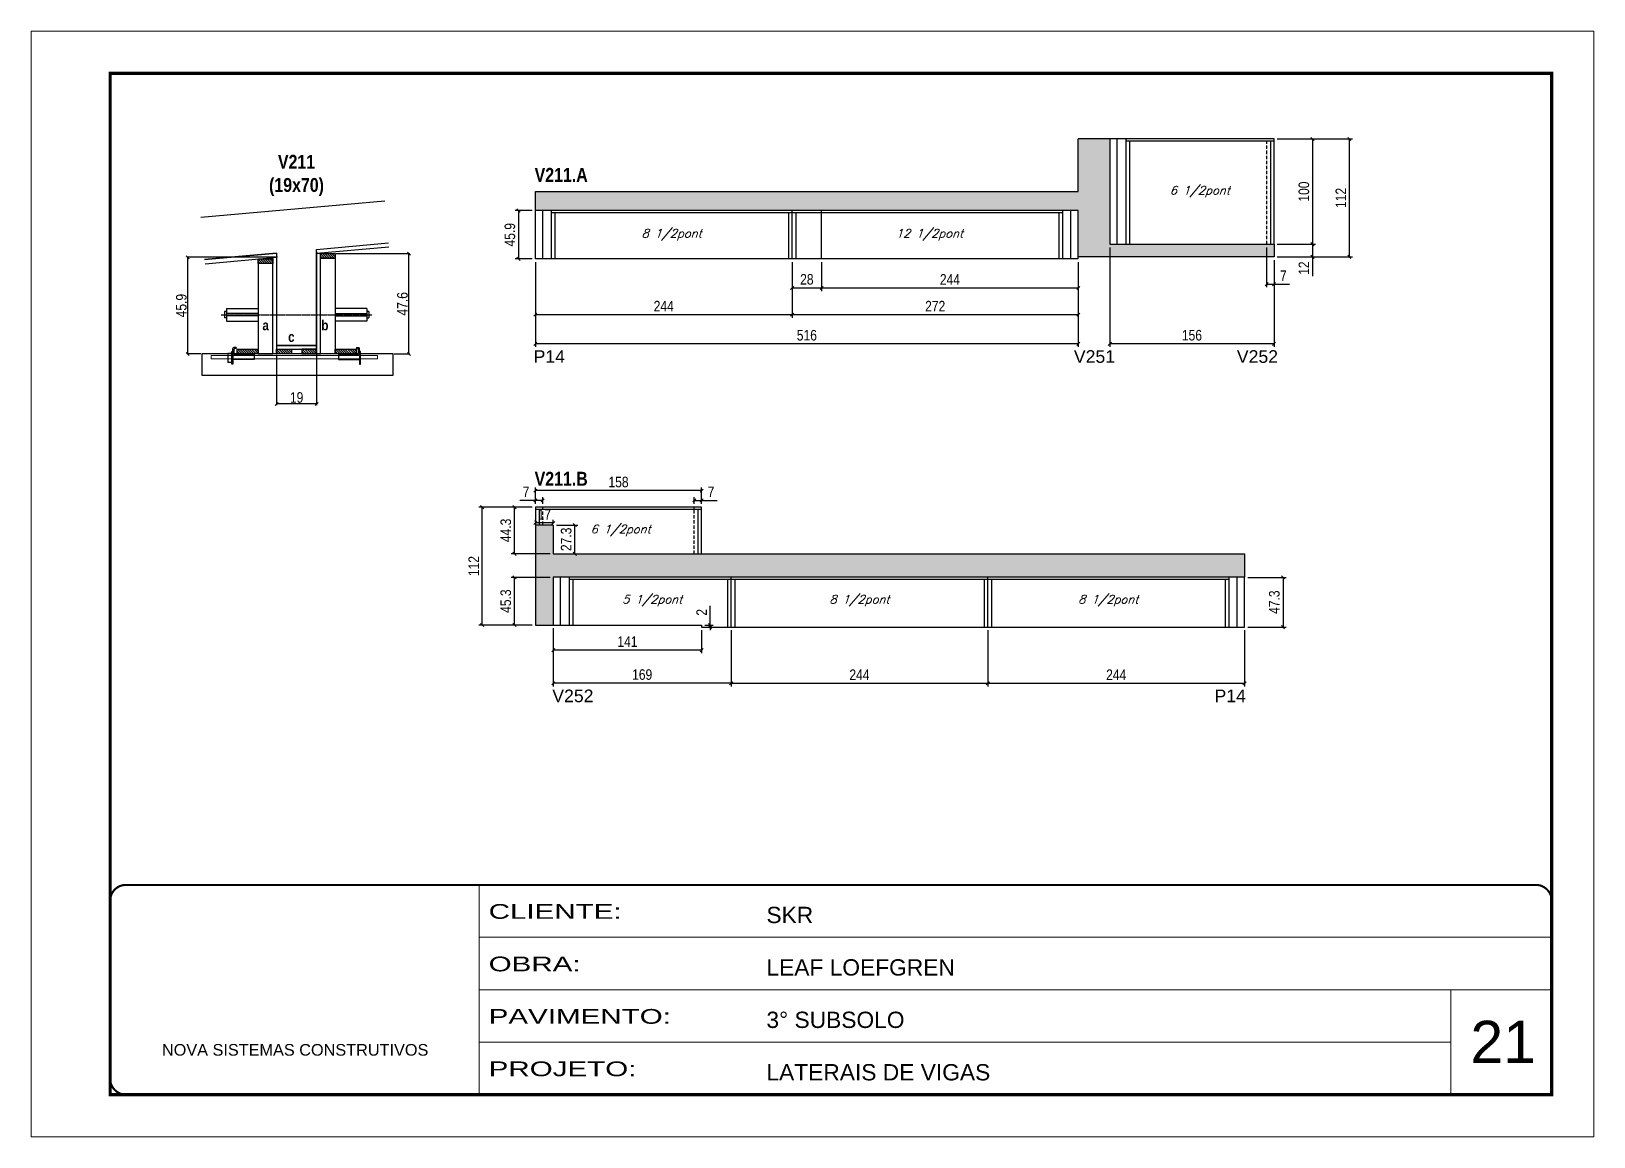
# Model space of a CAD drawing. Extents: x 3309 to 9590, y -2522 to 15424.
# Drawn here: x 3309 to 4794, y 7815 to 8865 of the extents above; entities that cross this region are included whole.
import ezdxf

# ---------------------------------------------------------------- set-up
doc = ezdxf.new("R2010")
doc.units = 0
for name, pattern in [('CONTINUO', [0]), ('DASHED', [0.75, 0.5, -0.25]), ('HIDDEN', [0.375, 0.25, -0.125]), ('HIDDEN2', [4.7625, 3.175, -1.5875])]:
    doc.linetypes.add(name, pattern=pattern)
for name, color, linetype in [('5', 5, 'Continuous'), ('barrote', 251, 'Continuous'), ('COTA', 241, 'Continuous'), ('detalhes', 4, 'Continuous'), ('NOMENCLATURA', 7, 'Continuous'), ('Painéis', 200, 'Continuous'), ('presilha', 1, 'Continuous'), ('SARR_2.2x10', 60, 'Continuous'), ('SARR_2.2x7', 40, 'Continuous'), ('SARR_3.5x7', 81, 'Continuous'), ('TENSOR', 3, 'Continuous'), ('texto', 7, 'Continuous')]:
    doc.layers.add(name, color=color, linetype=linetype)
for name, color, linetype, lineweight in [('CARIMBO', 255, 'Continuous', 9), ('CONCRETO', 251, 'Continuous', 25), ('Folhas', 255, 'Continuous', 9), ('SARRAFO DE PRESSAO', 251, 'DASHED', 9), ('SCO-___-LAJ', 2, 'Continuous', 0)]:
    doc.layers.add(name, color=color, linetype=linetype, lineweight=lineweight)
doc.styles.add('ARIAL', font='arial.ttf')
doc.styles.add('COTA TECNICA', font='techl___.ttf', dxfattribs={"height": 10})
doc.styles.add('COTA TECNICA 2X', font='techl___.ttf', dxfattribs={"height": 10})
doc.styles.add('Romans', font='romans.shx')
doc.styles.get("Standard").update_dxf_attribs({"font": 'arial.ttf'})
doc.styles.add('TECNICA', font='techb___.ttf', dxfattribs={"height": 10})
doc.styles.add('Tecnologia', font='')
doc.styles.get('Tecnologia').set_extended_font_data('Forgotten Futurist')
doc.dimstyles.new('PAINEL', dxfattribs={"dimtxt": 10, "dimasz": 3, "dimexe": 3, "dimexo": 3, "dimgap": 3, "dimtad": 1, "dimdec": 1, "dimzin": 12, "dimdsep": 46, "dimtxsty": 'COTA TECNICA', "dimblk1": 'OBLIQUE', "dimblk2": 'OBLIQUE', "dimsah": 1, "dimcen": 0.9, "dimclrd": 4, "dimclre": 4, "dimclrt": 240, "dimadec": 1, "dimazin": 3, "dimtfac": 1, "dimtdec": 1, "dimtmove": 0, "dimatfit": 3, "dimfxl": 1, "dimtolj": 1, "dimtzin": 12, "dimarcsym": 0})
doc.dimstyles.new('SECAO', dxfattribs={"dimscale": 0.333333, "dimtxt": 5, "dimasz": 9, "dimexe": 3, "dimexo": 3, "dimgap": 3, "dimtad": 1, "dimdec": 1, "dimlfac": 0.5, "dimzin": 12, "dimdsep": 46, "dimtxsty": 'COTA TECNICA 2X', "dimblk1": 'OBLIQUE', "dimblk2": 'OBLIQUE', "dimsah": 1, "dimcen": 0.9, "dimclrd": 4, "dimclre": 4, "dimclrt": 240, "dimadec": 1, "dimazin": 3, "dimtfac": 1, "dimtdec": 1, "dimtmove": 0, "dimatfit": 3, "dimfxl": 1, "dimtolj": 1, "dimtzin": 12, "dimarcsym": 0})
pattern_1 = [(135, (36778.1133, -114953.686), (-1.122532015, -1.122532015), [])]

msp = doc.modelspace()

# ---------------------------------------------------------------- texts
at = {"layer": '5', "linetype": 'Continuous'}
for s, rotation, p in [('P14', 359.99996, (3786.82, 8550.06)), ('V251', 359.99996, (4300.27, 8550.06)), ('V252', 0.00004, (4455.16, 8550.06)), ('V252', 0.00004, (3804.56, 8227.71)), ('P14', 359.99996, (4433.94, 8227.71))]:
    msp.add_text(s, height=12, rotation=rotation, dxfattribs=at).set_placement(p)
at = {"layer": 'CARIMBO', "style": 'ARIAL'}
msp.add_text('21', height=40, dxfattribs=at).set_placement((4677.23, 7885.13))
at = {"layer": 'detalhes', "style": 'TECNICA'}
for s, p in [('a', (3529.1, 8580.92)), ('b', (3585.07, 8580.91)), ('c', (3553.47, 8569.96))]:
    msp.add_text(s, height=9.6, dxfattribs=at).set_placement(p)
at = {"layer": 'NOMENCLATURA', "style": 'TECNICA'}
for s, p in [('V211.A', (3787.8, 8721.96)), ('V211.B', (3787.8, 8433.34))]:
    msp.add_text(s, height=13.2, dxfattribs=at).set_placement(p)
at = {"layer": 'NOMENCLATURA', "insert": (3561.48, 8747.6), "char_height": 13.2, "attachment_point": 2, "style": 'TECNICA'}
msp.add_mtext_dynamic_manual_height_columns('V211\\P(19x70)', width=300.2766, gutter_width=1, heights=[0], dxfattribs=at)
at = {"layer": 'texto', "color": 2, "char_height": 8, "attachment_point": 5, "style": 'Romans'}
for s, insert in [('{\\Q19;\\C256;6 1/2pont}', (4420.01, 8712.68)), ('{\\Q19;\\C256;8 1/2pont}', (3918.01, 8671.73)), ('{\\Q19;\\C256;12 1/2pont}', (4163.01, 8671.73)), ('{\\Q19;\\C256;6 1/2pont}', (3869.51, 8390.87)), ('{\\Q19;\\C256;5 1/2pont}', (3899.51, 8324.17)), ('{\\Q19;\\C256;8 1/2pont}', (4096.51, 8324.17)), ('{\\Q19;\\C256;8 1/2pont}', (4333.01, 8324.17))]:
    msp.add_mtext(s, dxfattribs=dict(at, insert=insert))

# ---------------------------------------------------------------- blocks, each defined once
blk = doc.blocks.new('9999999999')
at = {"color": 30, "linetype": 'CONTINUO'}
for p, q in [((98564.6, 34230.2), (98564.6, 34429.4)), ((98564.6, 34379.6), (99584, 34379.6)), ((98564.6, 34329.8), (99488, 34329.8)), ((99584, 34329.8), (99488, 34329.8)), ((99488, 34329.8), (99488, 34230.2)), ((98564.6, 34280), (99488, 34280))]:
    blk.add_line(p, q, dxfattribs=at)
at = {"color": 30, "linetype": 'CONTINUO', "const_width": 2}
blk.add_lwpolyline([(99584, 34230.2), (99584, 34414.4, 0.414214), (99569, 34429.4), (98229, 34429.4, 0.414214), (98214, 34414.4), (98214, 34245.2, 0.414214), (98229, 34230.2), (99584, 34230.2)], format="xyb", dxfattribs=at)
at = {"layer": 'Folhas'}
blk.add_lwpolyline([(98139, 34190.2), (99624, 34190.2), (99624, 35240.2), (98139, 35240.2)], close=True, dxfattribs=at)
at = {"layer": 'Folhas', "color": 30, "const_width": 3}
blk.add_lwpolyline([(98214, 34230.2), (99584, 34230.2), (99584, 35200.2), (98214, 35200.2)], close=True, dxfattribs=at)
at = {"color": 7, "linetype": 'Continuous', "ltscale": 5, "style": 'ARIAL'}
for s, height, p in [('SKR', 15.48, (98837.7, 34393.1)), ('LEAF LOEFGREN', 15.483, (98837.7, 34343.3)), ('3° SUBSOLO', 15.48, (98837.7, 34293.5)), ('NOVA SISTEMAS CONSTRUTIVOS', 11.059, (98263.2, 34267.2)), ('LATERAIS DE VIGAS', 15.483, (98837.7, 34243.7))]:
    blk.add_text(s, height=height, dxfattribs=at).set_placement(p)
at = {"layer": 'Folhas', "color": 7, "style": 'Tecnologia', "width": 1.5}
for s, p in [('CLIENTE:', (98573.7, 34397.2)), ('OBRA:', (98573.7, 34347.3)), ('PAVIMENTO:', (98573.7, 34297.5)), ('PROJETO:', (98573.7, 34247.7))]:
    blk.add_text(s, height=14, dxfattribs=at).set_placement(p)
blk = doc.blocks.new('_Oblique')
at = {"color": 0, "linetype": 'ByBlock', "lineweight": -2}
blk.add_line((-0.5, -0.5), (0.5, 0.5), dxfattribs=at)
blk = doc.blocks.new('*D618')
at = {"layer": 'COTA', "color": 4, "lineweight": -2, "transparency": 16777216}
for p, q in [((3542.6, 8557.5), (3542.6, 8510)), ((3580.6, 8557.5), (3580.6, 8510)), ((3580.6, 8511), (3542.6, 8511))]:
    blk.add_line(p, q, dxfattribs=at)
at = {"layer": 'Defpoints', "color": 0, "transparency": 16777216}
for p in [(3542.6, 8558.5), (3580.6, 8558.5), (3542.6, 8511)]:
    blk.add_point(p, dxfattribs=at)
at = {"layer": 'COTA', "color": 4, "lineweight": -2, "transparency": 16777216, "xscale": 3, "yscale": 3, "zscale": 3, "rotation": 180}
blk.add_blockref('_Oblique', (3542.6, 8511), dxfattribs=at)
at = {"layer": 'COTA', "color": 4, "lineweight": -2, "transparency": 16777216, "xscale": 3, "yscale": 3, "zscale": 3}
blk.add_blockref('_Oblique', (3580.6, 8511), dxfattribs=at)
at = {"layer": 'COTA', "color": 240, "transparency": 16777216, "insert": (3561.6, 8517.1), "char_height": 10, "attachment_point": 5, "style": 'COTA TECNICA 2X'}
blk.add_mtext('\\A1;19', dxfattribs=at)
blk = doc.blocks.new('PRESILHA METÁLICA 1')
at = {"layer": 'presilha'}
for p, q in [((0, 13), (6, 13)), ((0, 13), (0, 0)), ((6, 0), (0, 0)), ((6, 15.5), (7.5, 15.5)), ((6, -2.5), (6, 15.5)), ((6, 13), (6, 0)), ((7.5, 10.6), (7.5, 19.9)), ((7.5, 15.5), (7.5, -2.5)), ((37.5, 4.1), (7.5, 4.1)), ((12, 21), (8.6, 21)), ((9, 11.6), (9, 18.9)), ((12, 19.5), (9.6, 19.5)), ((37.5, 11), (9.6, 11)), ((12, 21), (12, 19.5)), ((37.5, 11), (37.5, 4.1)), ((7.5, -2.5), (6, -2.5))]:
    blk.add_line(p, q, dxfattribs=at)
for centre, radius, start, end in [((8.6, 19.9), 1.14, 90, 180), ((9.6, 18.9), 0.57, 90, 180), ((9.6, 11.6), 0.57, 180, 270)]:
    blk.add_arc(centre, radius, start, end, dxfattribs=at)
blk = doc.blocks.new('PRESILHA METÁLICA 2')
at = {"layer": 'presilha'}
for p, q in [((-5.2, 23.5), (-5.2, 22)), ((-5.2, 23.5), (-1.9, 23.5)), ((-0.8, 14.6), (-0.8, 22.4)), ((-30.8, 13.5), (-30.8, 6.6)), ((-30.8, 13.5), (-2.8, 13.5)), ((-30.8, 6.6), (-0.8, 6.6)), ((-5.2, 22), (-2.8, 22)), ((-2.2, 14.1), (-2.2, 21.4)), ((0.8, 18), (-0.8, 18)), ((-0.8, 18), (-0.8, 0)), ((-0.8, 0), (0.8, 0)), ((0.8, 0), (0.8, 18))]:
    blk.add_line(p, q, dxfattribs=at)
for centre, radius, start, end in [((-1.9, 22.4), 1.14, 0, 90), ((-2.8, 21.4), 0.57, 0, 90), ((-2.8, 14.1), 0.57, 270, 0)]:
    blk.add_arc(centre, radius, start, end, dxfattribs=at)
blk = doc.blocks.new('*D619')
at = {"layer": 'COTA', "color": 4, "lineweight": -2, "transparency": 16777216}
for p, q in [((3599.2, 8653.8), (3669.3, 8653.8)), ((3668.3, 8558.5), (3668.3, 8653.8)), ((3654.4, 8558.5), (3669.3, 8558.5))]:
    blk.add_line(p, q, dxfattribs=at)
at = {"layer": 'Defpoints', "color": 0, "transparency": 16777216}
for p in [(3598.2, 8653.8), (3668.3, 8653.8), (3653.4, 8558.5)]:
    blk.add_point(p, dxfattribs=at)
at = {"layer": 'COTA', "color": 4, "lineweight": -2, "transparency": 16777216, "xscale": 3, "yscale": 3, "zscale": 3}
for p, rotation in [((3668.3, 8653.8), 90), ((3668.3, 8558.5), 270)]:
    blk.add_blockref('_Oblique', p, dxfattribs=dict(at, rotation=rotation))
at = {"layer": 'COTA', "color": 240, "transparency": 16777216, "insert": (3662.2, 8606.1), "char_height": 10, "attachment_point": 5, "rotation": 90, "style": 'COTA TECNICA 2X'}
blk.add_mtext('\\A1;47.6', dxfattribs=at)
blk = doc.blocks.new('*D620')
at = {"layer": 'COTA', "color": 4, "lineweight": -2, "transparency": 16777216}
for p, q in [((3541.6, 8650.3), (3457.1, 8650.3)), ((3458.1, 8558.5), (3458.1, 8650.3)), ((3470.5, 8558.5), (3457.1, 8558.5))]:
    blk.add_line(p, q, dxfattribs=at)
at = {"layer": 'Defpoints', "color": 0, "transparency": 16777216}
for p in [(3458.1, 8650.3), (3542.6, 8650.3), (3471.5, 8558.5)]:
    blk.add_point(p, dxfattribs=at)
at = {"layer": 'COTA', "color": 4, "lineweight": -2, "transparency": 16777216, "xscale": 3, "yscale": 3, "zscale": 3}
for p, rotation in [((3458.1, 8650.3), 90), ((3458.1, 8558.5), 270)]:
    blk.add_blockref('_Oblique', p, dxfattribs=dict(at, rotation=rotation))
at = {"layer": 'COTA', "color": 240, "transparency": 16777216, "insert": (3452, 8604.4), "char_height": 10, "attachment_point": 5, "rotation": 90, "style": 'COTA TECNICA 2X'}
blk.add_mtext('\\A1;45.9', dxfattribs=at)
blk = doc.blocks.new('*D621')
at = {"layer": 'COTA', "color": 4, "linetype": 'ByBlock', "lineweight": -2, "transparency": 16777216}
for p, q in [((4032.5, 8645.8), (4032.5, 8592.8)), ((4304.5, 8645.8), (4304.5, 8592.8)), ((4304.5, 8595.8), (4032.5, 8595.8))]:
    blk.add_line(p, q, dxfattribs=at)
at = {"layer": 'Defpoints', "color": 0, "linetype": 'ByBlock', "transparency": 16777216}
for p in [(4032.5, 8648.8), (4304.5, 8648.8), (4032.5, 8595.8)]:
    blk.add_point(p, dxfattribs=at)
at = {"layer": 'COTA', "color": 4, "linetype": 'ByBlock', "lineweight": -2, "transparency": 16777216, "xscale": 3, "yscale": 3, "zscale": 3, "rotation": 180}
blk.add_blockref('_Oblique', (4032.5, 8595.8), dxfattribs=at)
at = {"layer": 'COTA', "color": 4, "linetype": 'ByBlock', "lineweight": -2, "transparency": 16777216, "xscale": 3, "yscale": 3, "zscale": 3}
blk.add_blockref('_Oblique', (4304.5, 8595.8), dxfattribs=at)
at = {"layer": 'COTA', "color": 240, "linetype": 'ByBlock', "transparency": 16777216, "insert": (4168.5, 8603.9), "char_height": 10, "attachment_point": 5, "style": 'COTA TECNICA'}
blk.add_mtext('\\A1;272', dxfattribs=at)
blk = doc.blocks.new('*D622')
at = {"layer": 'COTA', "color": 4, "linetype": 'ByBlock', "lineweight": -2, "transparency": 16777216}
for p, q in [((3788.5, 8645.8), (3788.5, 8592.8)), ((4032.5, 8645.8), (4032.5, 8592.8)), ((4032.5, 8595.8), (3788.5, 8595.8))]:
    blk.add_line(p, q, dxfattribs=at)
at = {"layer": 'Defpoints', "color": 0, "linetype": 'ByBlock', "transparency": 16777216}
for p in [(3788.5, 8648.8), (4032.5, 8648.8), (3788.5, 8595.8)]:
    blk.add_point(p, dxfattribs=at)
at = {"layer": 'COTA', "color": 4, "linetype": 'ByBlock', "lineweight": -2, "transparency": 16777216, "xscale": 3, "yscale": 3, "zscale": 3, "rotation": 180}
blk.add_blockref('_Oblique', (3788.5, 8595.8), dxfattribs=at)
at = {"layer": 'COTA', "color": 4, "linetype": 'ByBlock', "lineweight": -2, "transparency": 16777216, "xscale": 3, "yscale": 3, "zscale": 3}
blk.add_blockref('_Oblique', (4032.5, 8595.8), dxfattribs=at)
at = {"layer": 'COTA', "color": 240, "linetype": 'ByBlock', "transparency": 16777216, "insert": (3910.5, 8603.9), "char_height": 10, "attachment_point": 5, "style": 'COTA TECNICA'}
blk.add_mtext('\\A1;244', dxfattribs=at)
blk = doc.blocks.new('*D623')
at = {"layer": 'COTA', "color": 4, "linetype": 'ByBlock', "lineweight": -2, "transparency": 16777216}
for p, q in [((3788.5, 8645.8), (3788.5, 8565.1)), ((4304.5, 8645.8), (4304.5, 8565.1)), ((4304.5, 8568.1), (3788.5, 8568.1))]:
    blk.add_line(p, q, dxfattribs=at)
at = {"layer": 'Defpoints', "color": 0, "linetype": 'ByBlock', "transparency": 16777216}
for p in [(3788.5, 8648.8), (4304.5, 8648.8), (3788.5, 8568.1)]:
    blk.add_point(p, dxfattribs=at)
at = {"layer": 'COTA', "color": 4, "linetype": 'ByBlock', "lineweight": -2, "transparency": 16777216, "xscale": 3, "yscale": 3, "zscale": 3, "rotation": 180}
blk.add_blockref('_Oblique', (3788.5, 8568.1), dxfattribs=at)
at = {"layer": 'COTA', "color": 4, "linetype": 'ByBlock', "lineweight": -2, "transparency": 16777216, "xscale": 3, "yscale": 3, "zscale": 3}
blk.add_blockref('_Oblique', (4304.5, 8568.1), dxfattribs=at)
at = {"layer": 'COTA', "color": 240, "linetype": 'ByBlock', "transparency": 16777216, "insert": (4046.5, 8576.2), "char_height": 10, "attachment_point": 5, "style": 'COTA TECNICA'}
blk.add_mtext('\\A1;516', dxfattribs=at)
blk = doc.blocks.new('*D624')
at = {"layer": 'COTA', "color": 4, "lineweight": -2, "transparency": 16777216}
for p, q in [((4032.5, 8645.8), (4032.5, 8618.2)), ((4060.5, 8645.8), (4060.5, 8618.2)), ((4032.5, 8621.2), (4060.5, 8621.2))]:
    blk.add_line(p, q, dxfattribs=at)
at = {"layer": 'Defpoints', "color": 0, "transparency": 16777216}
for p in [(4032.5, 8648.8), (4060.5, 8648.8), (4060.5, 8621.2)]:
    blk.add_point(p, dxfattribs=at)
at = {"layer": 'COTA', "color": 4, "lineweight": -2, "transparency": 16777216, "xscale": 3, "yscale": 3, "zscale": 3, "rotation": 180}
blk.add_blockref('_Oblique', (4032.5, 8621.2), dxfattribs=at)
at = {"layer": 'COTA', "color": 4, "lineweight": -2, "transparency": 16777216, "xscale": 3, "yscale": 3, "zscale": 3}
blk.add_blockref('_Oblique', (4060.5, 8621.2), dxfattribs=at)
at = {"layer": 'COTA', "color": 240, "transparency": 16777216, "insert": (4046.5, 8629.3), "char_height": 10, "attachment_point": 5, "style": 'COTA TECNICA'}
blk.add_mtext('\\A1;28', dxfattribs=at)
blk = doc.blocks.new('*D625')
at = {"layer": 'COTA', "color": 4, "lineweight": -2, "transparency": 16777216}
for p, q in [((4060.5, 8645.8), (4060.5, 8618.2)), ((4304.5, 8645.8), (4304.5, 8618.2)), ((4060.5, 8621.2), (4304.5, 8621.2))]:
    blk.add_line(p, q, dxfattribs=at)
at = {"layer": 'Defpoints', "color": 0, "transparency": 16777216}
for p in [(4060.5, 8648.8), (4304.5, 8648.8), (4304.5, 8621.2)]:
    blk.add_point(p, dxfattribs=at)
at = {"layer": 'COTA', "color": 4, "lineweight": -2, "transparency": 16777216, "xscale": 3, "yscale": 3, "zscale": 3, "rotation": 180}
blk.add_blockref('_Oblique', (4060.5, 8621.2), dxfattribs=at)
at = {"layer": 'COTA', "color": 4, "lineweight": -2, "transparency": 16777216, "xscale": 3, "yscale": 3, "zscale": 3}
blk.add_blockref('_Oblique', (4304.5, 8621.2), dxfattribs=at)
at = {"layer": 'COTA', "color": 240, "transparency": 16777216, "insert": (4182.5, 8629.3), "char_height": 10, "attachment_point": 5, "style": 'COTA TECNICA'}
blk.add_mtext('\\A1;244', dxfattribs=at)
blk = doc.blocks.new('*D626')
at = {"layer": 'COTA', "color": 4, "linetype": 'ByBlock', "lineweight": -2, "transparency": 16777216}
for p, q in [((4334.5, 8659.7), (4334.5, 8565.1)), ((4490.5, 8647.7), (4490.5, 8565.1)), ((4490.5, 8568.1), (4334.5, 8568.1))]:
    blk.add_line(p, q, dxfattribs=at)
at = {"layer": 'Defpoints', "color": 0, "linetype": 'ByBlock', "transparency": 16777216}
for p in [(4334.5, 8662.7), (4490.5, 8650.7), (4334.5, 8568.1)]:
    blk.add_point(p, dxfattribs=at)
at = {"layer": 'COTA', "color": 4, "linetype": 'ByBlock', "lineweight": -2, "transparency": 16777216, "xscale": 3, "yscale": 3, "zscale": 3, "rotation": 180}
blk.add_blockref('_Oblique', (4334.5, 8568.1), dxfattribs=at)
at = {"layer": 'COTA', "color": 4, "linetype": 'ByBlock', "lineweight": -2, "transparency": 16777216, "xscale": 3, "yscale": 3, "zscale": 3}
blk.add_blockref('_Oblique', (4490.5, 8568.1), dxfattribs=at)
at = {"layer": 'COTA', "color": 240, "linetype": 'ByBlock', "transparency": 16777216, "insert": (4412.5, 8576.2), "char_height": 10, "attachment_point": 5, "style": 'COTA TECNICA'}
blk.add_mtext('\\A1;156', dxfattribs=at)
blk = doc.blocks.new('*D627')
at = {"layer": 'COTA', "color": 4, "lineweight": -2, "transparency": 16777216}
for p, q in [((4493.5, 8762.7), (4530, 8762.7)), ((4527, 8762.7), (4527, 8662.7)), ((4493.5, 8662.7), (4530, 8662.7))]:
    blk.add_line(p, q, dxfattribs=at)
at = {"layer": 'Defpoints', "color": 0, "transparency": 16777216}
for p in [(4490.5, 8762.7), (4490.5, 8662.7), (4527, 8662.7)]:
    blk.add_point(p, dxfattribs=at)
at = {"layer": 'COTA', "color": 4, "lineweight": -2, "transparency": 16777216, "xscale": 3, "yscale": 3, "zscale": 3}
for p, rotation in [((4527, 8762.7), 90), ((4527, 8662.7), 270)]:
    blk.add_blockref('_Oblique', p, dxfattribs=dict(at, rotation=rotation))
at = {"layer": 'COTA', "color": 240, "transparency": 16777216, "insert": (4518.9, 8712.7), "char_height": 10, "attachment_point": 5, "rotation": 90, "style": 'COTA TECNICA'}
blk.add_mtext('\\A1;100', dxfattribs=at)
blk = doc.blocks.new('*D628')
at = {"layer": 'COTA', "color": 4, "lineweight": -2, "transparency": 16777216}
for p, q in [((4493.5, 8662.7), (4530, 8662.7)), ((4527, 8662.7), (4527, 8650.7)), ((4493.5, 8650.7), (4530, 8650.7)), ((4527, 8650.7), (4527, 8632.4))]:
    blk.add_line(p, q, dxfattribs=at)
at = {"layer": 'Defpoints', "color": 0, "transparency": 16777216}
for p in [(4490.5, 8662.7), (4490.5, 8650.7), (4527, 8650.7)]:
    blk.add_point(p, dxfattribs=at)
at = {"layer": 'COTA', "color": 4, "lineweight": -2, "transparency": 16777216, "xscale": 3, "yscale": 3, "zscale": 3}
for p, rotation in [((4527, 8662.7), 90), ((4527, 8650.7), 270)]:
    blk.add_blockref('_Oblique', p, dxfattribs=dict(at, rotation=rotation))
at = {"layer": 'COTA', "color": 240, "transparency": 16777216, "insert": (4518.9, 8640), "char_height": 10, "attachment_point": 5, "rotation": 90, "style": 'COTA TECNICA'}
blk.add_mtext('\\A1;12', dxfattribs=at)
blk = doc.blocks.new('*D629')
at = {"layer": 'COTA', "color": 4, "lineweight": -2, "transparency": 16777216}
for p, q in [((4493.5, 8762.7), (4565.1, 8762.7)), ((4562.1, 8650.7), (4562.1, 8762.7)), ((4493.5, 8650.7), (4565.1, 8650.7))]:
    blk.add_line(p, q, dxfattribs=at)
at = {"layer": 'Defpoints', "color": 0, "transparency": 16777216}
for p in [(4490.5, 8762.7), (4562.1, 8762.7), (4490.5, 8650.7)]:
    blk.add_point(p, dxfattribs=at)
at = {"layer": 'COTA', "color": 4, "lineweight": -2, "transparency": 16777216, "xscale": 3, "yscale": 3, "zscale": 3}
for p, rotation in [((4562.1, 8762.7), 90), ((4562.1, 8650.7), 270)]:
    blk.add_blockref('_Oblique', p, dxfattribs=dict(at, rotation=rotation))
at = {"layer": 'COTA', "color": 240, "transparency": 16777216, "insert": (4554, 8706.7), "char_height": 10, "attachment_point": 5, "rotation": 90, "style": 'COTA TECNICA'}
blk.add_mtext('\\A1;112', dxfattribs=at)
blk = doc.blocks.new('*D630')
at = {"layer": 'COTA', "color": 4, "lineweight": -2, "transparency": 16777216}
for p, q in [((3805.5, 8298), (3805.5, 8242.7)), ((3974.5, 8296), (3974.5, 8242.7)), ((3974.5, 8245.7), (3805.5, 8245.7))]:
    blk.add_line(p, q, dxfattribs=at)
at = {"layer": 'Defpoints', "color": 0, "transparency": 16777216}
for p in [(3805.5, 8301), (3974.5, 8299), (3805.5, 8245.7)]:
    blk.add_point(p, dxfattribs=at)
at = {"layer": 'COTA', "color": 4, "lineweight": -2, "transparency": 16777216, "xscale": 3, "yscale": 3, "zscale": 3, "rotation": 180}
blk.add_blockref('_Oblique', (3805.5, 8245.7), dxfattribs=at)
at = {"layer": 'COTA', "color": 4, "lineweight": -2, "transparency": 16777216, "xscale": 3, "yscale": 3, "zscale": 3}
blk.add_blockref('_Oblique', (3974.5, 8245.7), dxfattribs=at)
at = {"layer": 'COTA', "color": 240, "transparency": 16777216, "insert": (3890, 8253.9), "char_height": 10, "attachment_point": 5, "style": 'COTA TECNICA'}
blk.add_mtext('\\A1;169', dxfattribs=at)
blk = doc.blocks.new('*D631')
at = {"layer": 'COTA', "color": 4, "lineweight": -2, "transparency": 16777216}
for p, q in [((3974.5, 8296), (3974.5, 8242.7)), ((4218.5, 8296), (4218.5, 8242.7)), ((3974.5, 8245.7), (4218.5, 8245.7))]:
    blk.add_line(p, q, dxfattribs=at)
at = {"layer": 'Defpoints', "color": 0, "transparency": 16777216}
for p in [(3974.5, 8299), (4218.5, 8299), (4218.5, 8245.7)]:
    blk.add_point(p, dxfattribs=at)
at = {"layer": 'COTA', "color": 4, "lineweight": -2, "transparency": 16777216, "xscale": 3, "yscale": 3, "zscale": 3, "rotation": 180}
blk.add_blockref('_Oblique', (3974.5, 8245.7), dxfattribs=at)
at = {"layer": 'COTA', "color": 4, "lineweight": -2, "transparency": 16777216, "xscale": 3, "yscale": 3, "zscale": 3}
blk.add_blockref('_Oblique', (4218.5, 8245.7), dxfattribs=at)
at = {"layer": 'COTA', "color": 240, "transparency": 16777216, "insert": (4096.5, 8253.8), "char_height": 10, "attachment_point": 5, "style": 'COTA TECNICA'}
blk.add_mtext('\\A1;244', dxfattribs=at)
blk = doc.blocks.new('*D632')
at = {"layer": 'COTA', "color": 4, "lineweight": -2, "transparency": 16777216}
for p, q in [((4218.5, 8296), (4218.5, 8242.7)), ((4462.5, 8296), (4462.5, 8242.7)), ((4218.5, 8245.7), (4462.5, 8245.7))]:
    blk.add_line(p, q, dxfattribs=at)
at = {"layer": 'Defpoints', "color": 0, "transparency": 16777216}
for p in [(4218.5, 8299), (4462.5, 8299), (4462.5, 8245.7)]:
    blk.add_point(p, dxfattribs=at)
at = {"layer": 'COTA', "color": 4, "lineweight": -2, "transparency": 16777216, "xscale": 3, "yscale": 3, "zscale": 3, "rotation": 180}
blk.add_blockref('_Oblique', (4218.5, 8245.7), dxfattribs=at)
at = {"layer": 'COTA', "color": 4, "lineweight": -2, "transparency": 16777216, "xscale": 3, "yscale": 3, "zscale": 3}
blk.add_blockref('_Oblique', (4462.5, 8245.7), dxfattribs=at)
at = {"layer": 'COTA', "color": 240, "transparency": 16777216, "insert": (4340.5, 8253.8), "char_height": 10, "attachment_point": 5, "style": 'COTA TECNICA'}
blk.add_mtext('\\A1;244', dxfattribs=at)
blk = doc.blocks.new('*D633')
at = {"layer": 'COTA', "color": 4, "lineweight": -2, "transparency": 16777216}
for p, q in [((3785.5, 8694.7), (3769.4, 8694.7)), ((3772.4, 8694.7), (3772.4, 8648.8)), ((3785.5, 8648.8), (3769.4, 8648.8))]:
    blk.add_line(p, q, dxfattribs=at)
at = {"layer": 'Defpoints', "color": 0, "transparency": 16777216}
for p in [(3788.5, 8694.7), (3772.4, 8648.8), (3788.5, 8648.8)]:
    blk.add_point(p, dxfattribs=at)
at = {"layer": 'COTA', "color": 4, "lineweight": -2, "transparency": 16777216, "xscale": 3, "yscale": 3, "zscale": 3}
for p, rotation in [((3772.4, 8694.7), 90), ((3772.4, 8648.8), 270)]:
    blk.add_blockref('_Oblique', p, dxfattribs=dict(at, rotation=rotation))
at = {"layer": 'COTA', "color": 240, "transparency": 16777216, "insert": (3764.3, 8671.7), "char_height": 10, "attachment_point": 5, "rotation": 90, "style": 'COTA TECNICA'}
blk.add_mtext('\\A1;45.9', dxfattribs=at)
blk = doc.blocks.new('*D634')
at = {"layer": 'COTA', "color": 4, "lineweight": -2, "transparency": 16777216}
for p, q in [((3805.5, 8298), (3805.5, 8274.2)), ((3946.5, 8296), (3946.5, 8274.2)), ((3946.5, 8277.2), (3805.5, 8277.2))]:
    blk.add_line(p, q, dxfattribs=at)
at = {"layer": 'Defpoints', "color": 0, "transparency": 16777216}
for p in [(3805.5, 8301), (3946.5, 8299), (3805.5, 8277.2)]:
    blk.add_point(p, dxfattribs=at)
at = {"layer": 'COTA', "color": 4, "lineweight": -2, "transparency": 16777216, "xscale": 3, "yscale": 3, "zscale": 3, "rotation": 180}
blk.add_blockref('_Oblique', (3805.5, 8277.2), dxfattribs=at)
at = {"layer": 'COTA', "color": 4, "lineweight": -2, "transparency": 16777216, "xscale": 3, "yscale": 3, "zscale": 3}
blk.add_blockref('_Oblique', (3946.5, 8277.2), dxfattribs=at)
at = {"layer": 'COTA', "color": 240, "transparency": 16777216, "insert": (3876, 8285.3), "char_height": 10, "attachment_point": 5, "style": 'COTA TECNICA'}
blk.add_mtext('\\A1;141', dxfattribs=at)
blk = doc.blocks.new('*D635')
at = {"layer": 'COTA', "color": 4, "lineweight": -2, "transparency": 16777216}
for p, q in [((3802.5, 8346.3), (3765.6, 8346.3)), ((3768.6, 8301), (3768.6, 8346.3)), ((3785.5, 8301), (3765.6, 8301))]:
    blk.add_line(p, q, dxfattribs=at)
at = {"layer": 'Defpoints', "color": 0, "transparency": 16777216}
for p in [(3768.6, 8346.3), (3805.5, 8346.3), (3788.5, 8301)]:
    blk.add_point(p, dxfattribs=at)
at = {"layer": 'COTA', "color": 4, "lineweight": -2, "transparency": 16777216, "xscale": 3, "yscale": 3, "zscale": 3}
for p, rotation in [((3768.6, 8346.3), 90), ((3768.6, 8301), 270)]:
    blk.add_blockref('_Oblique', p, dxfattribs=dict(at, rotation=rotation))
at = {"layer": 'COTA', "color": 240, "transparency": 16777216, "insert": (3760.4, 8323.7), "char_height": 10, "attachment_point": 5, "rotation": 90, "style": 'COTA TECNICA'}
blk.add_mtext('\\A1;45.3', dxfattribs=at)
blk = doc.blocks.new('*D636')
at = {"layer": 'COTA', "color": 4, "lineweight": -2, "transparency": 16777216}
for p, q in [((3785.5, 8413), (3765.6, 8413)), ((3768.6, 8368.7), (3768.6, 8413)), ((3802.5, 8368.7), (3765.6, 8368.7))]:
    blk.add_line(p, q, dxfattribs=at)
at = {"layer": 'Defpoints', "color": 0, "transparency": 16777216}
for p in [(3768.6, 8413), (3788.5, 8413), (3805.5, 8368.7)]:
    blk.add_point(p, dxfattribs=at)
at = {"layer": 'COTA', "color": 4, "lineweight": -2, "transparency": 16777216, "xscale": 3, "yscale": 3, "zscale": 3}
for p, rotation in [((3768.6, 8413), 90), ((3768.6, 8368.7), 270)]:
    blk.add_blockref('_Oblique', p, dxfattribs=dict(at, rotation=rotation))
at = {"layer": 'COTA', "color": 240, "transparency": 16777216, "insert": (3760.4, 8390.9), "char_height": 10, "attachment_point": 5, "rotation": 90, "style": 'COTA TECNICA'}
blk.add_mtext('\\A1;44.3', dxfattribs=at)
blk = doc.blocks.new('*D637')
at = {"layer": 'COTA', "color": 4, "lineweight": -2, "transparency": 16777216}
for p, q in [((3785.5, 8413), (3734.9, 8413)), ((3737.9, 8301), (3737.9, 8413)), ((3785.5, 8301), (3734.9, 8301))]:
    blk.add_line(p, q, dxfattribs=at)
at = {"layer": 'Defpoints', "color": 0, "transparency": 16777216}
for p in [(3737.9, 8413), (3788.5, 8413), (3788.5, 8301)]:
    blk.add_point(p, dxfattribs=at)
at = {"layer": 'COTA', "color": 4, "lineweight": -2, "transparency": 16777216, "xscale": 3, "yscale": 3, "zscale": 3}
for p, rotation in [((3737.9, 8413), 90), ((3737.9, 8301), 270)]:
    blk.add_blockref('_Oblique', p, dxfattribs=dict(at, rotation=rotation))
at = {"layer": 'COTA', "color": 240, "transparency": 16777216, "insert": (3729.9, 8357), "char_height": 10, "attachment_point": 5, "rotation": 90, "style": 'COTA TECNICA'}
blk.add_mtext('\\A1;112', dxfattribs=at)
blk = doc.blocks.new('*D638')
at = {"layer": 'COTA', "color": 4, "lineweight": -2, "transparency": 16777216}
for p, q in [((3788.5, 8416), (3788.5, 8431.7)), ((3946.5, 8428.7), (3788.5, 8428.7)), ((3946.5, 8416), (3946.5, 8431.7))]:
    blk.add_line(p, q, dxfattribs=at)
at = {"layer": 'Defpoints', "color": 0, "transparency": 16777216}
for p in [(3788.5, 8428.7), (3788.5, 8413), (3946.5, 8413)]:
    blk.add_point(p, dxfattribs=at)
at = {"layer": 'COTA', "color": 4, "lineweight": -2, "transparency": 16777216, "xscale": 3, "yscale": 3, "zscale": 3, "rotation": 180}
blk.add_blockref('_Oblique', (3788.5, 8428.7), dxfattribs=at)
at = {"layer": 'COTA', "color": 4, "lineweight": -2, "transparency": 16777216, "xscale": 3, "yscale": 3, "zscale": 3}
blk.add_blockref('_Oblique', (3946.5, 8428.7), dxfattribs=at)
at = {"layer": 'COTA', "color": 240, "transparency": 16777216, "insert": (3867.5, 8436.8), "char_height": 10, "attachment_point": 5, "style": 'COTA TECNICA'}
blk.add_mtext('\\A1;158', dxfattribs=at)
blk = doc.blocks.new('*D639')
at = {"layer": 'COTA', "color": 4, "lineweight": -2, "transparency": 16777216}
for p, q in [((3939.5, 8416), (3939.5, 8422.4)), ((3946.5, 8416), (3946.5, 8422.4)), ((3939.5, 8419.4), (3946.5, 8419.4)), ((3946.5, 8419.4), (3961.2, 8419.4))]:
    blk.add_line(p, q, dxfattribs=at)
at = {"layer": 'Defpoints', "color": 0, "transparency": 16777216}
for p in [(3939.5, 8413), (3946.5, 8419.4), (3946.5, 8413)]:
    blk.add_point(p, dxfattribs=at)
at = {"layer": 'COTA', "color": 4, "lineweight": -2, "transparency": 16777216, "xscale": 3, "yscale": 3, "zscale": 3, "rotation": 180}
blk.add_blockref('_Oblique', (3939.5, 8419.4), dxfattribs=at)
at = {"layer": 'COTA', "color": 4, "lineweight": -2, "transparency": 16777216, "xscale": 3, "yscale": 3, "zscale": 3}
blk.add_blockref('_Oblique', (3946.5, 8419.4), dxfattribs=at)
at = {"layer": 'COTA', "color": 240, "transparency": 16777216, "insert": (3955.4, 8427.5), "char_height": 10, "attachment_point": 5, "style": 'COTA TECNICA'}
blk.add_mtext('\\A1;7', dxfattribs=at)
blk = doc.blocks.new('*D640')
at = {"layer": 'COTA', "color": 4, "lineweight": -2, "transparency": 16777216}
for p, q in [((4465.5, 8346.3), (4502.1, 8346.3)), ((4499.1, 8346.3), (4499.1, 8299)), ((4465.5, 8299), (4502.1, 8299))]:
    blk.add_line(p, q, dxfattribs=at)
at = {"layer": 'Defpoints', "color": 0, "transparency": 16777216}
for p in [(4462.5, 8346.3), (4462.5, 8299), (4499.1, 8299)]:
    blk.add_point(p, dxfattribs=at)
at = {"layer": 'COTA', "color": 4, "lineweight": -2, "transparency": 16777216, "xscale": 3, "yscale": 3, "zscale": 3}
for p, rotation in [((4499.1, 8346.3), 90), ((4499.1, 8299), 270)]:
    blk.add_blockref('_Oblique', p, dxfattribs=dict(at, rotation=rotation))
at = {"layer": 'COTA', "color": 240, "transparency": 16777216, "insert": (4490.8, 8322.7), "char_height": 10, "attachment_point": 5, "rotation": 90, "style": 'COTA TECNICA'}
blk.add_mtext('\\A1;47.3', dxfattribs=at)
blk = doc.blocks.new('*D673')
at = {"layer": 'COTA', "color": 4, "lineweight": -2, "transparency": 16777216}
for p, q in [((3788.5, 8416), (3788.5, 8422.4)), ((3795.5, 8416), (3795.5, 8422.4)), ((3788.5, 8419.4), (3773.8, 8419.4)), ((3795.5, 8419.4), (3788.5, 8419.4))]:
    blk.add_line(p, q, dxfattribs=at)
at = {"layer": 'Defpoints', "color": 0, "transparency": 16777216}
for p in [(3788.5, 8419.4), (3788.5, 8413), (3795.5, 8413)]:
    blk.add_point(p, dxfattribs=at)
at = {"layer": 'COTA', "color": 4, "lineweight": -2, "transparency": 16777216, "xscale": 3, "yscale": 3, "zscale": 3, "rotation": 180}
blk.add_blockref('_Oblique', (3788.5, 8419.4), dxfattribs=at)
at = {"layer": 'COTA', "color": 4, "lineweight": -2, "transparency": 16777216, "xscale": 3, "yscale": 3, "zscale": 3}
blk.add_blockref('_Oblique', (3795.5, 8419.4), dxfattribs=at)
at = {"layer": 'COTA', "color": 240, "transparency": 16777216, "insert": (3779.6, 8427.5), "char_height": 10, "attachment_point": 5, "style": 'COTA TECNICA'}
blk.add_mtext('\\A1;7', dxfattribs=at)
blk = doc.blocks.new('*D674')
at = {"layer": 'COTA', "color": 4, "lineweight": -2, "transparency": 16777216}
for p, q in [((3808.5, 8396), (3829, 8396)), ((3826, 8368.7), (3826, 8396)), ((3808.5, 8368.7), (3829, 8368.7))]:
    blk.add_line(p, q, dxfattribs=at)
at = {"layer": 'Defpoints', "color": 0, "transparency": 16777216}
for p in [(3805.5, 8396), (3826, 8396), (3805.5, 8368.7)]:
    blk.add_point(p, dxfattribs=at)
at = {"layer": 'COTA', "color": 4, "lineweight": -2, "transparency": 16777216, "xscale": 3, "yscale": 3, "zscale": 3}
for p, rotation in [((3826, 8396), 90), ((3826, 8368.7), 270)]:
    blk.add_blockref('_Oblique', p, dxfattribs=dict(at, rotation=rotation))
at = {"layer": 'COTA', "color": 240, "transparency": 16777216, "insert": (3817.8, 8382.4), "char_height": 10, "attachment_point": 5, "rotation": 90, "style": 'COTA TECNICA'}
blk.add_mtext('\\A1;27.3', dxfattribs=at)
blk = doc.blocks.new('*D675')
at = {"layer": 'COTA', "color": 4, "lineweight": -2, "transparency": 16777216}
for p, q in [((3788.5, 8399), (3788.5, 8401)), ((3805.5, 8398), (3788.5, 8398)), ((3805.5, 8399), (3805.5, 8401))]:
    blk.add_line(p, q, dxfattribs=at)
at = {"layer": 'Defpoints', "color": 0, "transparency": 16777216}
for p in [(3788.5, 8398), (3788.5, 8396), (3805.5, 8396)]:
    blk.add_point(p, dxfattribs=at)
at = {"layer": 'COTA', "color": 4, "lineweight": -2, "transparency": 16777216, "xscale": 3, "yscale": 3, "zscale": 3, "rotation": 180}
blk.add_blockref('_Oblique', (3788.5, 8398), dxfattribs=at)
at = {"layer": 'COTA', "color": 4, "lineweight": -2, "transparency": 16777216, "xscale": 3, "yscale": 3, "zscale": 3}
blk.add_blockref('_Oblique', (3805.5, 8398), dxfattribs=at)
at = {"layer": 'COTA', "color": 240, "transparency": 16777216, "insert": (3797, 8406), "char_height": 10, "attachment_point": 5, "style": 'COTA TECNICA'}
blk.add_mtext('\\A1;17', dxfattribs=at)
blk = doc.blocks.new('*D680')
at = {"layer": 'COTA', "color": 4, "lineweight": -2, "transparency": 16777216}
for p, q in [((4483.5, 8659.7), (4483.5, 8621.8)), ((4490.5, 8647.7), (4490.5, 8621.8)), ((4483.5, 8624.8), (4490.5, 8624.8)), ((4490.5, 8624.8), (4505.2, 8624.8))]:
    blk.add_line(p, q, dxfattribs=at)
at = {"layer": 'Defpoints', "color": 0, "transparency": 16777216}
for p in [(4483.5, 8662.7), (4490.5, 8650.7), (4490.5, 8624.8)]:
    blk.add_point(p, dxfattribs=at)
at = {"layer": 'COTA', "color": 4, "lineweight": -2, "transparency": 16777216, "xscale": 3, "yscale": 3, "zscale": 3, "rotation": 180}
blk.add_blockref('_Oblique', (4483.5, 8624.8), dxfattribs=at)
at = {"layer": 'COTA', "color": 4, "lineweight": -2, "transparency": 16777216, "xscale": 3, "yscale": 3, "zscale": 3}
blk.add_blockref('_Oblique', (4490.5, 8624.8), dxfattribs=at)
at = {"layer": 'COTA', "color": 240, "transparency": 16777216, "insert": (4499.4, 8632.8), "char_height": 10, "attachment_point": 5, "style": 'COTA TECNICA'}
blk.add_mtext('\\A1;7', dxfattribs=at)
blk = doc.blocks.new('*D1129')
at = {"layer": 'COTA', "color": 4, "lineweight": -2, "transparency": 16777216}
for p, q in [((3954.5, 8301), (3954.5, 8319.1)), ((3949.5, 8301), (3957.5, 8301)), ((3949.5, 8299), (3957.5, 8299)), ((3954.5, 8299), (3954.5, 8301)), ((3954.5, 8299), (3954.5, 8296))]:
    blk.add_line(p, q, dxfattribs=at)
at = {"layer": 'Defpoints', "color": 0, "transparency": 16777216}
for p in [(3946.5, 8301), (3946.5, 8299), (3954.5, 8301)]:
    blk.add_point(p, dxfattribs=at)
at = {"layer": 'COTA', "color": 4, "lineweight": -2, "transparency": 16777216, "xscale": 3, "yscale": 3, "zscale": 3}
for p, rotation in [((3954.5, 8301), 270), ((3954.5, 8299), 90)]:
    blk.add_blockref('_Oblique', p, dxfattribs=dict(at, rotation=rotation))
at = {"layer": 'COTA', "color": 240, "transparency": 16777216, "insert": (3946.5, 8313.1), "char_height": 10, "attachment_point": 5, "rotation": 90, "style": 'COTA TECNICA'}
blk.add_mtext('\\A1;2', dxfattribs=at)

# ---------------------------------------------------------------- dimensions: what is measured, and where the dimension line sits
at = {"layer": 'COTA'}
for base, p1, p2, dimstyle, picture, middle in [((4527, 8662.68), (4490.51, 8762.68), (4490.51, 8662.68), 'PAINEL', '*D627', (4518.9, 8712.68)), ((4562.06, 8762.68), (4490.51, 8650.68), (4490.51, 8762.68), 'PAINEL', '*D629', (4554, 8706.68)), ((3772.42, 8648.78), (3788.51, 8694.68), (3788.51, 8648.78), 'PAINEL', '*D633', (3764.28, 8671.73)), ((4527, 8650.68), (4490.51, 8662.68), (4490.51, 8650.68), 'PAINEL', '*D628', (4518.94, 8640.02)), ((3458.1, 8650.34), (3471.52, 8558.48), (3542.57, 8650.34), 'SECAO', '*D620', (3451.96, 8604.41)), ((3668.2604, 8653.7833), (3653.436, 8558.4838), (3598.1747, 8653.7833), 'SECAO', '*D619', (3662.158, 8606.1335)), ((3737.92, 8413.02), (3788.51, 8301.02), (3788.51, 8413.02), 'PAINEL', '*D637', (3729.86, 8357.02)), ((3768.61, 8413.02), (3805.51, 8368.72), (3788.51, 8413.02), 'PAINEL', '*D636', (3760.4, 8390.87)), ((3768.61, 8346.32), (3788.51, 8301.02), (3805.51, 8346.32), 'PAINEL', '*D635', (3760.4, 8323.67)), ((4499.06, 8299.02), (4462.51, 8346.32), (4462.51, 8299.02), 'PAINEL', '*D640', (4490.84, 8322.67)), ((3954.5, 8301.02), (3946.51, 8299.02), (3946.51, 8301.02), 'PAINEL', '*D1129', (3946.5, 8313.08))]:
    dim = msp.add_linear_dim(base=base, p1=p1, p2=p2, angle=90, dimstyle=dimstyle, dxfattribs=at)
    dim.commit()
    dim.dimension.update_dxf_attribs({"geometry": picture, "text_midpoint": middle})
at = {"layer": 'COTA', "linetype": 'ByBlock'}
for base, p1, p2, picture, middle in [((4334.51, 8568.08), (4490.51, 8650.68), (4334.51, 8662.68), '*D626', (4412.51, 8576.19)), ((3788.51, 8568.08), (4304.51, 8648.78), (3788.51, 8648.78), '*D623', (4046.51, 8576.19)), ((4032.51, 8595.78), (4304.51, 8648.78), (4032.51, 8648.78), '*D621', (4168.51, 8603.86))]:
    dim = msp.add_linear_dim(base=base, p1=p1, p2=p2, angle=180, dimstyle='PAINEL', dxfattribs=at)
    dim.commit()
    dim.dimension.update_dxf_attribs({"geometry": picture, "text_midpoint": middle})
at = {"layer": 'COTA'}
for base, p1, p2, picture, middle in [((4490.51, 8624.78), (4483.51, 8662.68), (4490.51, 8650.68), '*D680', (4499.38, 8632.85)), ((4060.51, 8621.22), (4032.51, 8648.78), (4060.51, 8648.78), '*D624', (4046.51, 8629.31)), ((3788.51, 8428.66), (3946.51, 8413.02), (3788.51, 8413.02), '*D638', (3867.51, 8436.79)), ((3788.51, 8419.39), (3795.51, 8413.02), (3788.51, 8413.02), '*D673', (3779.65, 8427.47)), ((3946.51, 8419.39), (3939.51, 8413.02), (3946.51, 8413.02), '*D639', (3955.38, 8427.47)), ((3788.51, 8397.95), (3805.51, 8396.02), (3788.51, 8396.02), '*D675', (3797.01, 8406.03)), ((3805.51, 8245.72), (3974.51, 8299.02), (3805.51, 8301.02), '*D630', (3890.01, 8253.85)), ((3805.51, 8277.24), (3946.51, 8299.02), (3805.51, 8301.02), '*D634', (3876.01, 8285.31)), ((4218.51, 8245.72), (3974.51, 8299.02), (4218.51, 8299.02), '*D631', (4096.51, 8253.79))]:
    dim = msp.add_linear_dim(base=base, p1=p1, p2=p2, dimstyle='PAINEL', dxfattribs=at)
    dim.commit()
    dim.dimension.update_dxf_attribs({"geometry": picture, "text_midpoint": middle})
at = {"layer": 'COTA', "linetype": 'ByBlock'}
dim = msp.add_linear_dim(base=(3788.51, 8595.78), p1=(4032.51, 8648.78), p2=(3788.51, 8648.78), angle=180, dimstyle='PAINEL', override={"dimtmove": 1}, dxfattribs=at)
dim.commit()
dim.dimension.update_dxf_attribs({"geometry": '*D622', "text_midpoint": (3910.51, 8603.86)})
at = {"layer": 'COTA'}
for base, p1, p2, picture, middle in [((4304.51, 8621.22), (4060.51, 8648.78), (4304.51, 8648.78), '*D625', (4182.51, 8629.29)), ((4462.51, 8245.72), (4218.51, 8299.02), (4462.51, 8299.02), '*D632', (4340.51, 8253.79))]:
    dim = msp.add_linear_dim(base=base, p1=p1, p2=p2, dimstyle='PAINEL', override={"dimtmove": 1}, dxfattribs=at)
    dim.commit()
    dim.dimension.update_dxf_attribs({"geometry": picture, "text_midpoint": middle})
for base, p1, p2, angle, dimstyle, picture, middle in [((3542.57, 8511.01), (3580.57, 8558.48), (3542.57, 8558.48), 180, 'SECAO', '*D618', (3561.57, 8511.01)), ((3826.04, 8396.02), (3805.51, 8368.72), (3805.51, 8396.02), 90, 'PAINEL', '*D674', (3826.04, 8382.37))]:
    dim = msp.add_linear_dim(base=base, p1=p1, p2=p2, angle=angle, dimstyle=dimstyle, dxfattribs=at)
    dim.commit()
    dim.dimension.update_dxf_attribs({"geometry": picture, "text_midpoint": middle, "dimtype": 160})

# ---------------------------------------------------------------- hatches: boundary and pattern name
at = {"layer": 'COTA'}
h = msp.add_hatch(dxfattribs=at)
h.set_pattern_fill('AR-CONC', color=256, scale=0.03)
h.set_pattern_definition([(50, (0, 33.912), (5.46554, -0.4781726), [0.5715, -6.2865]), (355, (0, 33.912), (-1.0573026, 5.7317054), [0.4572, -5.0292175]), (100.451445, (0.4555, 33.872), (4.4082374, 5.2535326), [0.4857003, -5.3427073]), (46.1842, (0, 35.436), (8.132371, -1.26127), [0.85725, -9.42975]), (96.63556, (0.678, 35.331), (7.122124, 7.422784), [0.728551, -8.014068]), (351.18415, (0, 35.436), (7.122124, 7.422784), [0.685799, -7.543792]), (21, (0.762, 35.055), (4.5484317, -3.067956), [0.5715, -6.2865]), (326, (0.762, 35.055), (1.854061, 5.525639), [0.4572, -5.0292]), (71.451445, (1.141, 34.7994), (6.4024926, 2.457683), [0.4857003, -5.342698]), (37.5, (0, 33.912), (0.0926581, 2.53665117), [0, -4.96824, 0, -5.1054, 0, -5.04825]), (7.5, (0, 33.912), (2.0045899, 3.00541724), [0, -2.91084, 0, -4.85394, 0, -1.92405]), (327.5, (-1.6993, 33.912), (4.06771786, -0.1718623), [0, -1.905, 0, -5.9436, 0, -7.8867]), (317.5, (-2.4613, 33.912), (4.4438754, 0.7627947), [0, -2.4765, 0, -3.94716, 0, -5.6007])])
h.paths.add_polyline_path([(4304.51, 8650.68), (4490.51, 8650.68), (4490.51, 8662.68), (4334.51, 8662.68), (4334.51, 8762.68), (4304.51, 8762.68), (4304.51, 8712.78), (3788.51, 8712.78), (3788.51, 8694.68), (4304.51, 8694.68)])
h = msp.add_hatch(dxfattribs=at)
h.set_pattern_fill('AR-CONC', color=256, scale=0.03)
h.set_pattern_definition([(50, (-4, 0), (5.46554, -0.4781726), [0.5715, -6.2865]), (355, (-4, 0), (-1.0573026, 5.7317054), [0.4572, -5.0292175]), (100.451445, (-3.5445, -0.04), (4.4082374, 5.2535326), [0.4857003, -5.3427073]), (46.1842, (-4, 1.524), (8.132371, -1.26127), [0.85725, -9.42975]), (96.63556, (-3.322, 1.419), (7.122124, 7.422784), [0.728551, -8.014068]), (351.18415, (-4, 1.524), (7.122124, 7.422784), [0.685799, -7.543792]), (21, (-3.238, 1.143), (4.5484317, -3.067956), [0.5715, -6.2865]), (326, (-3.238, 1.143), (1.854061, 5.525639), [0.4572, -5.0292]), (71.451445, (-2.859, 0.8873), (6.4024926, 2.457683), [0.4857003, -5.342698]), (37.5, (-4, 0), (0.0926581, 2.53665117), [0, -4.96824, 0, -5.1054, 0, -5.04825]), (7.5, (-4, 0), (2.0045899, 3.00541724), [0, -2.91084, 0, -4.85394, 0, -1.92405]), (327.5, (-5.6993, 0), (4.06771786, -0.1718623), [0, -1.905, 0, -5.9436, 0, -7.8867]), (317.5, (-6.4613, 0), (4.4438754, 0.7627947), [0, -2.4765, 0, -3.94716, 0, -5.6007])])
h.paths.add_polyline_path([(4462.51, 8346.32), (4462.51, 8368.72), (3946.51, 8368.72), (3805.51, 8368.72), (3805.51, 8396.02), (3788.51, 8396.02), (3788.51, 8301.02), (3805.51, 8301.02), (3805.51, 8346.32)])
at = {"layer": 'SARR_2.2x10'}
h = msp.add_hatch(dxfattribs=at)
h.set_pattern_fill('ANSI31', color=256, scale=0.5, angle=90)
h.set_pattern_definition([(135, (36698.5133, -114953.686), (-1.122532015, -1.122532015), [])])
h.paths.add_polyline_path([(3504.97, 8562.88), (3504.97, 8558.48), (3524.97, 8558.48), (3524.97, 8562.88)])
h = msp.add_hatch(dxfattribs=at)
h.set_pattern_fill('ANSI31', color=256, scale=0.5, angle=90)
h.set_pattern_definition([(135, (36791.7133, -114953.686), (-1.122532015, -1.122532015), [])])
h.paths.add_polyline_path([(3598.17, 8562.88), (3598.17, 8558.48), (3618.17, 8558.48), (3618.17, 8562.88)])
at = {"layer": 'SARR_2.2x7'}
h = msp.add_hatch(dxfattribs=at)
h.set_pattern_fill('ANSI31', color=256, scale=0.5, angle=90)
h.set_pattern_definition([(135, (36760.5133, -114867.8074), (-1.122532015, -1.122532015), [])])
h.paths.add_polyline_path([(3538.97, 8644.36), (3538.97, 8648.76), (3524.97, 8648.76), (3524.97, 8644.36)])
h = msp.add_hatch(dxfattribs=at)
h.set_pattern_fill('ANSI31', color=256, scale=0.5, angle=90)
h.set_pattern_definition([(135, (36819.7134, -114862.7864), (-1.122532015, -1.122532015), [])])
h.paths.add_polyline_path([(3598.17, 8649.38), (3598.17, 8653.78), (3584.17, 8653.78), (3584.17, 8649.38)])
h = msp.add_hatch(dxfattribs=at)
h.set_pattern_fill('ANSI31', color=256, scale=0.5, angle=90)
h.set_pattern_definition(pattern_1)
h.paths.add_polyline_path([(3556.57, 8558.48), (3556.57, 8562.88), (3542.57, 8562.88), (3542.57, 8558.48)])
h = msp.add_hatch(dxfattribs=at)
h.set_pattern_fill('ANSI31', color=256, scale=0.5, angle=90)
h.set_pattern_definition(pattern_1)
h.paths.add_polyline_path([(3566.57, 8562.88), (3566.57, 8558.48), (3580.57, 8558.48), (3580.57, 8562.88)])

# ---------------------------------------------------------------- linework, layer by layer
at = {"ltscale": 3}
for p, q in [((3492.97, 8598.77), (3492.97, 8592.77)), ((3494.97, 8598.77), (3492.97, 8598.77)), ((3494.97, 8601.77), (3494.97, 8589.77)), ((3494.97, 8601.77), (3524.97, 8601.77)), ((3628.17, 8601.77), (3598.17, 8601.77)), ((3628.17, 8601.77), (3628.17, 8589.77)), ((3630.17, 8598.77), (3628.17, 8598.77)), ((3630.17, 8598.77), (3630.17, 8592.77)), ((3494.97, 8592.77), (3492.97, 8592.77)), ((3524.97, 8596.77), (3494.97, 8596.77)), ((3524.97, 8594.77), (3494.97, 8594.77)), ((3494.97, 8589.77), (3524.97, 8589.77)), ((3598.17, 8596.77), (3628.17, 8596.77)), ((3598.17, 8594.77), (3628.17, 8594.77)), ((3628.17, 8589.77), (3598.17, 8589.77)), ((3628.17, 8592.77), (3630.17, 8592.77))]:
    msp.add_line(p, q, dxfattribs=at)
at = {"layer": 'barrote'}
msp.add_lwpolyline([(3471.52, 8538.48), (3653.44, 8538.48), (3653.44, 8558.48), (3471.52, 8558.48)], close=True, dxfattribs=at)
at = {"layer": 'CONCRETO', "linetype": 'Continuous'}
for points in [[(3645.42, 8703.75), (3470.58, 8688.06)], [(3474.15, 8648.22), (3542.57, 8654.36), (3542.57, 8566.48), (3580.57, 8566.48), (3580.57, 8657.77), (3649, 8663.91)]]:
    msp.add_lwpolyline(points, dxfattribs=at)
at = {"layer": 'COTA'}
for p, q in [((4304.51, 8712.78), (4304.51, 8762.68)), ((4334.51, 8762.68), (4304.51, 8762.68)), ((3788.51, 8694.68), (3788.51, 8712.78)), ((3788.51, 8712.78), (4304.51, 8712.78)), ((4490.51, 8662.68), (4490.51, 8650.68)), ((4490.51, 8650.68), (4304.51, 8650.68)), ((3788.51, 8396.02), (3788.51, 8301.02)), ((3946.51, 8368.72), (4462.51, 8368.72)), ((4462.51, 8368.72), (4462.51, 8346.32)), ((3788.51, 8301.02), (3805.51, 8301.02))]:
    msp.add_line(p, q, dxfattribs=at)
at = {"layer": 'Painéis', "linetype": 'ByBlock'}
for p, q in [((4304.51, 8694.68), (3788.51, 8694.68)), ((3788.51, 8648.78), (3788.51, 8694.68)), ((4032.51, 8648.78), (4032.51, 8694.68)), ((4060.51, 8648.78), (4060.51, 8694.68)), ((4304.51, 8648.78), (4304.51, 8694.68)), ((4304.51, 8648.78), (3788.51, 8648.78)), ((3946.51, 8413.02), (3788.51, 8413.02)), ((3788.51, 8413.02), (3788.51, 8396.02)), ((3946.51, 8368.72), (3946.51, 8413.02)), ((3805.51, 8396.02), (3788.51, 8396.02)), ((3805.51, 8396.02), (3805.51, 8368.72)), ((3805.51, 8368.72), (3946.51, 8368.72)), ((4462.51, 8346.32), (3805.51, 8346.32)), ((3805.51, 8346.32), (3805.51, 8301.02)), ((3974.51, 8299.02), (3974.51, 8346.32)), ((4218.51, 8299.02), (4218.51, 8346.32)), ((4462.51, 8299.02), (4462.51, 8346.32)), ((3805.51, 8301.02), (3946.51, 8301.02)), ((3946.51, 8301.02), (3946.51, 8299.02)), ((3946.51, 8299.02), (4462.51, 8299.02))]:
    msp.add_line(p, q, dxfattribs=at)
msp.add_lwpolyline([(4334.51, 8662.68), (4490.51, 8662.68), (4490.51, 8762.68), (4334.51, 8762.68)], close=True, dxfattribs=at)
at = {"layer": 'Painéis', "linetype": 'Continuous'}
for points in [[(3649.36, 8659.92), (3580.93, 8653.78), (3580.57, 8657.77), (3649, 8663.91)], [(3474.51, 8644.23), (3542.93, 8650.37), (3542.57, 8654.36), (3474.15, 8648.22)]]:
    msp.add_lwpolyline(points, dxfattribs=at)
for points in [[(3538.97, 8558.48), (3538.97, 8650.34), (3542.57, 8650.34), (3542.57, 8558.48)], [(3584.17, 8558.48), (3584.17, 8653.78), (3580.57, 8653.78), (3580.57, 8558.48)], [(3580.57, 8566.48), (3542.57, 8566.48), (3542.57, 8562.88), (3580.57, 8562.88)]]:
    msp.add_lwpolyline(points, close=True, dxfattribs=at)
at = {"layer": 'SARR_2.2x10'}
for points in [[(3504.97, 8562.88), (3524.97, 8562.88), (3524.97, 8558.48), (3504.97, 8558.48)], [(3598.17, 8562.88), (3618.17, 8562.88), (3618.17, 8558.48), (3598.17, 8558.48)]]:
    msp.add_lwpolyline(points, close=True, dxfattribs=at)
at = {"layer": 'SARR_2.2x7', "linetype": 'Continuous'}
for p, q in [((4341.51, 8662.68), (4341.51, 8762.68)), ((4490.51, 8760.48), (4349.51, 8760.48)), ((3795.51, 8648.78), (3795.51, 8694.68)), ((4032.51, 8692.48), (3803.51, 8692.48)), ((4289.51, 8692.48), (4032.51, 8692.48)), ((4297.51, 8648.78), (4297.51, 8694.68)), ((3946.51, 8410.82), (3788.51, 8410.82)), ((3812.51, 8301.02), (3812.51, 8346.32)), ((4455.51, 8299.02), (4455.51, 8346.32)), ((3974.51, 8344.12), (3820.51, 8344.12)), ((4218.51, 8344.12), (3974.51, 8344.12)), ((4447.51, 8344.12), (4218.51, 8344.12))]:
    msp.add_line(p, q, dxfattribs=at)
at = {"layer": 'SARR_2.2x7', "linetype": 'HIDDEN2'}
for p, q in [((4483.51, 8662.68), (4483.51, 8762.68)), ((3795.51, 8396.02), (3795.51, 8413.02)), ((3939.51, 8368.72), (3939.51, 8413.02))]:
    msp.add_line(p, q, dxfattribs=at)
at = {"layer": 'SARR_2.2x7'}
for points in [[(3524.97, 8648.76), (3538.97, 8648.76), (3538.97, 8644.36), (3524.97, 8644.36)], [(3584.17, 8653.78), (3598.17, 8653.78), (3598.17, 8649.38), (3584.17, 8649.38)], [(3542.57, 8562.88), (3556.57, 8562.88), (3556.57, 8558.48), (3542.57, 8558.48)], [(3580.57, 8562.88), (3566.57, 8562.88), (3566.57, 8558.48), (3580.57, 8558.48)]]:
    msp.add_lwpolyline(points, close=True, dxfattribs=at)
at = {"layer": 'SARR_3.5x7'}
for p, q in [((4349.51, 8762.68), (4349.51, 8662.68)), ((4353.01, 8760.48), (4353.01, 8662.68)), ((4487.01, 8760.48), (4487.01, 8662.68)), ((3803.51, 8694.68), (3803.51, 8648.78)), ((3807.01, 8692.48), (3807.01, 8648.78)), ((4029.01, 8692.48), (4029.01, 8648.78)), ((4036.01, 8692.48), (4036.01, 8648.78)), ((4286.01, 8692.48), (4286.01, 8648.78)), ((4289.51, 8694.68), (4289.51, 8648.78)), ((3792.01, 8410.82), (3792.01, 8396.02)), ((3943.01, 8410.82), (3943.01, 8368.72)), ((3820.51, 8346.32), (3820.51, 8301.02)), ((4447.51, 8346.32), (4447.51, 8299.02)), ((3824.01, 8344.12), (3824.01, 8301.02)), ((3971.01, 8344.12), (3971.01, 8299.02)), ((3978.01, 8344.12), (3978.01, 8299.02)), ((4215.01, 8344.12), (4215.01, 8299.02)), ((4222.01, 8344.12), (4222.01, 8299.02)), ((4444.01, 8344.12), (4444.01, 8299.02))]:
    msp.add_line(p, q, dxfattribs=at)
for points in [[(3538.97, 8644.36), (3524.97, 8644.36), (3524.97, 8558.48), (3538.97, 8558.48)], [(3584.17, 8649.38), (3598.17, 8649.38), (3598.17, 8558.48), (3584.17, 8558.48)]]:
    msp.add_lwpolyline(points, close=True, dxfattribs=at)
at = {"layer": 'SCO-___-LAJ', "color": 1}
msp.add_lwpolyline([(3480.52, 8557.15), (3638.36, 8557.15), (3638.36, 8553.95), (3480.52, 8553.95)], close=True, dxfattribs=at)
at = {"layer": 'TENSOR', "linetype": 'HIDDEN', "ltscale": 0.5}
msp.add_line((3489.97, 8595.77), (3633.48, 8595.77), dxfattribs=at)

# ---------------------------------------------------------------- block references
at = {"layer": 'presilha', "xscale": 0.6666666666666666, "yscale": 0.6666666666666666, "zscale": 0.6666666666666666}
for name, p in [('PRESILHA METÁLICA 1', (3496.11, 8550.52)), ('PRESILHA METÁLICA 2', (3621.85, 8548.85))]:
    msp.add_blockref(name, p, dxfattribs=at)
at = {"layer": 'SARRAFO DE PRESSAO', "color": 6, "linetype": 'ByBlock'}
msp.add_blockref('9999999999', (-94829.61, -26375.22), dxfattribs=at)

msp.set_redraw_order([(e.dxf.handle, doc.entitydb.next_handle()) for e in msp.query("TEXT MTEXT ATTDEF DIMENSION ARC_DIMENSION")])  # texts and dimensions are drawn at this point

doc.saveas('drawing.dxf')
